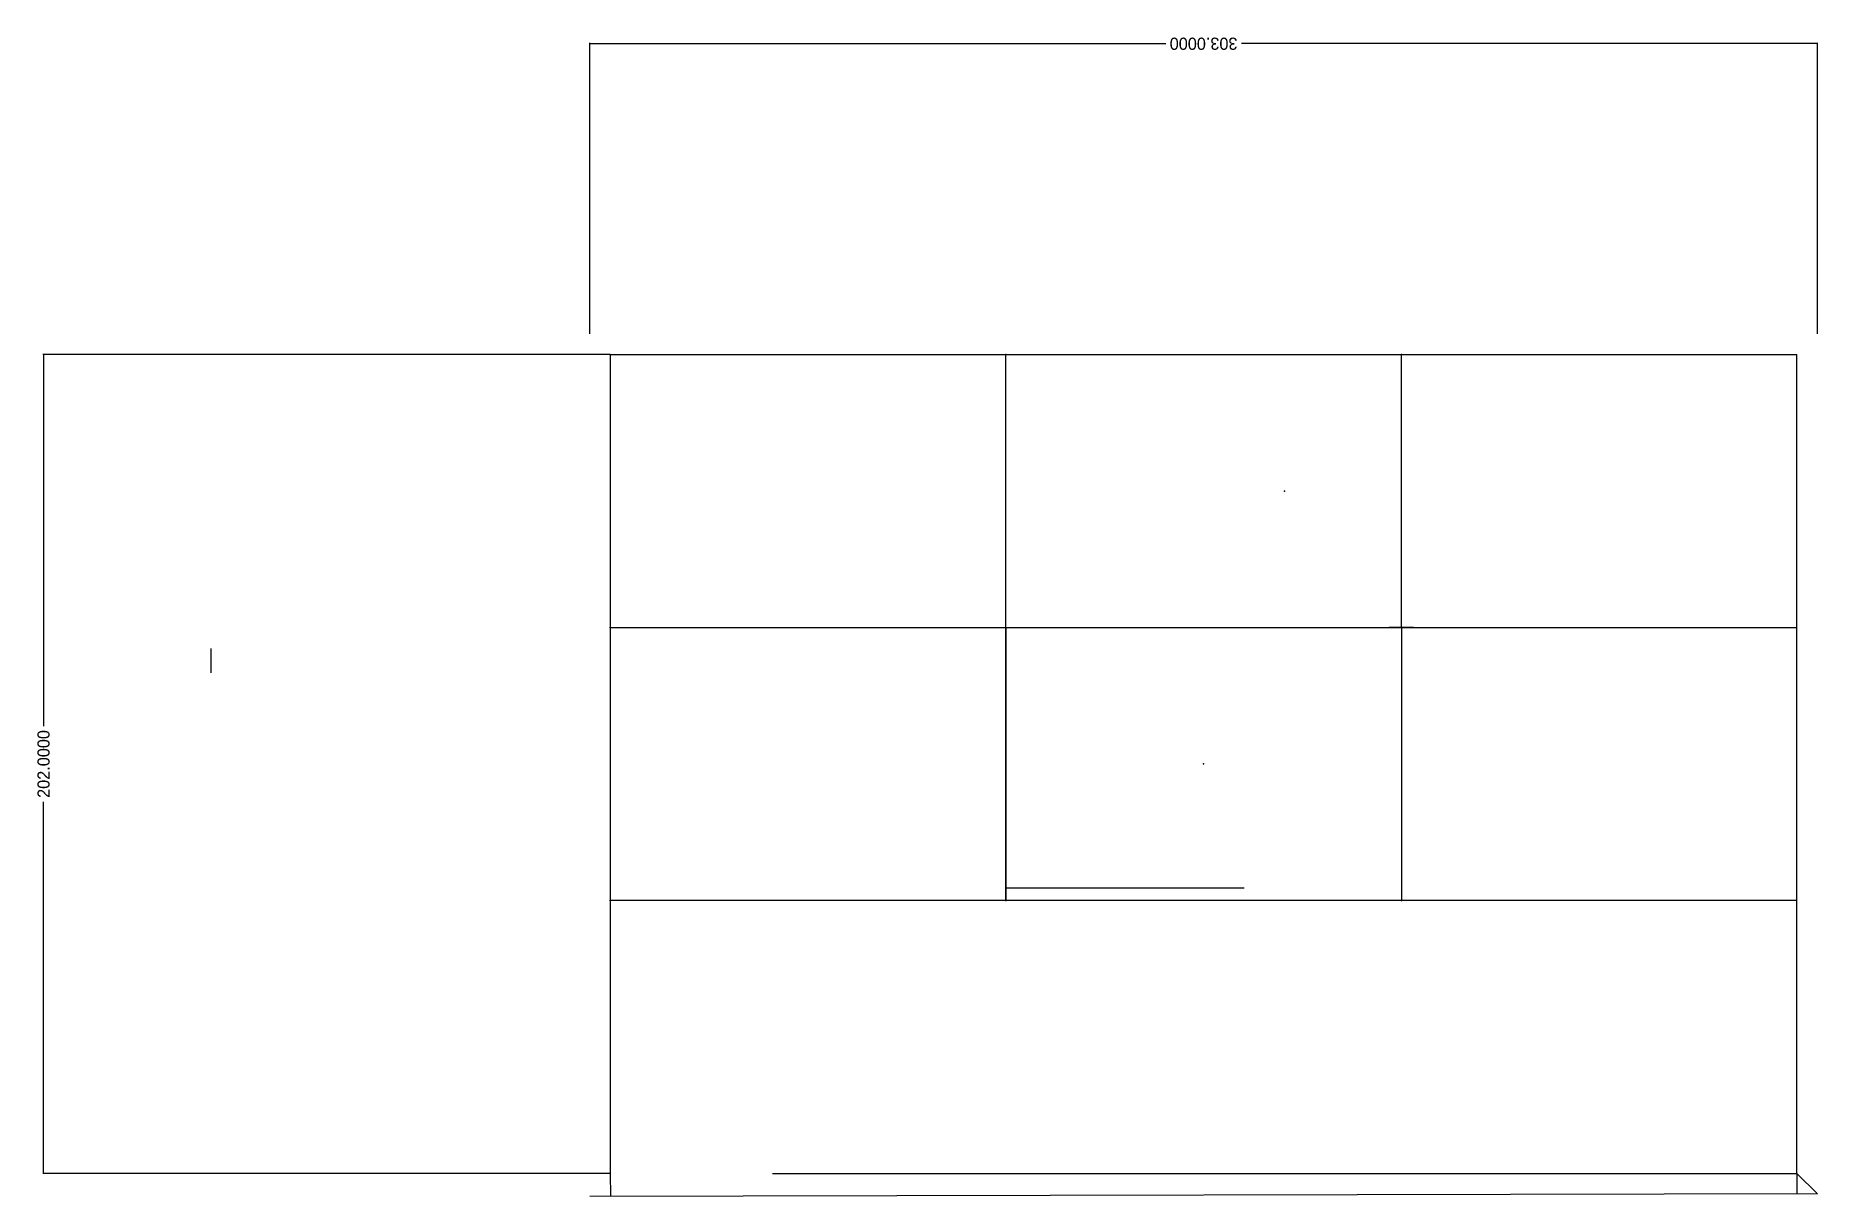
# Model space of a CAD drawing. Header units: inches. Extents: x -1757 to -303, y -94 to 547.
# Drawn here: x -742.6 to -302.8, y 261.1 to 547.5 of the extents above; entities that cross this region are included whole.
import ezdxf

# ---------------------------------------------------------------- set-up
doc = ezdxf.new("R2010")
doc.units = ezdxf.units.IN
doc.header["$MEASUREMENT"] = 0
doc.dimstyles.get("Standard").update_dxf_attribs({"dimtxt": 3, "dimasz": 0.18, "dimexe": 0.18, "dimexo": 0.0625, "dimgap": 0.09, "dimtad": 0, "dimtih": 1, "dimtoh": 1, "dimdec": 4, "dimzin": 0, "dimdsep": 46, "dimtxsty": 'Standard', "dimcen": 0.09, "dimadec": 0, "dimazin": 0, "dimtfac": 1, "dimtdec": 4, "dimtofl": 0, "dimtmove": 0, "dimatfit": 3, "dimfxl": 1, "dimtolj": 1, "dimtzin": 0, "dimarcsym": 0})

msp = doc.modelspace()

# ---------------------------------------------------------------- blocks, each defined once
blk = doc.blocks.new('*D1')
at = {"color": 0, "lineweight": -2, "transparency": 16777216}
for p, q in [((-605.8, 473.92), (-605.8, 545.71)), ((-605.62, 545.53), (-463.64, 545.53)), ((-302.98, 545.53), (-444.96, 545.53)), ((-302.8, 473.92), (-302.8, 545.71))]:
    blk.add_line(p, q, dxfattribs=at)
at = {"color": 0, "transparency": 16777216}
for points in [[(-605.62, 545.56), (-605.62, 545.5), (-605.8, 545.53)], [(-302.98, 545.56), (-302.98, 545.5), (-302.8, 545.53)]]:
    blk.add_solid(points, dxfattribs=at)
at = {"layer": 'Defpoints', "color": 0, "transparency": 16777216}
for p in [(-302.8, 545.53), (-605.8, 473.86, -0.75), (-302.8, 473.86, -0.75)]:
    blk.add_point(p, dxfattribs=at)
at = {"color": 0, "transparency": 16777216, "insert": (-454.3, 545.53), "char_height": 3, "attachment_point": 5, "rotation": 180}
blk.add_mtext('\\A1;303.0000', dxfattribs=at)
blk = doc.blocks.new('*D22')
at = {"color": 0, "lineweight": -2, "transparency": 16777216}
for p, q in [((-600.81, 468.81), (-740.81, 468.81)), ((-740.63, 468.63), (-740.63, 377.15)), ((-740.63, 266.99), (-740.63, 358.47)), ((-600.81, 266.81), (-740.81, 266.81))]:
    blk.add_line(p, q, dxfattribs=at)
at = {"color": 0, "transparency": 16777216}
for points in [[(-740.66, 468.63), (-740.6, 468.63), (-740.63, 468.81)], [(-740.66, 266.99), (-740.6, 266.99), (-740.63, 266.81)]]:
    blk.add_solid(points, dxfattribs=at)
at = {"layer": 'Defpoints', "color": 0, "transparency": 16777216}
for p in [(-600.75, 468.81, -40), (-740.63, 266.81), (-600.75, 266.81, -40)]:
    blk.add_point(p, dxfattribs=at)
at = {"color": 0, "transparency": 16777216, "insert": (-740.63, 367.81), "char_height": 3, "attachment_point": 5, "rotation": 90}
blk.add_mtext('\\A1;202.0000', dxfattribs=at)

# ---------------------------------------------------------------- dimensions: what is measured, and where the dimension line sits
dim = msp.add_linear_dim(base=(-302.79973, 545.53061), p1=(-605.79973, 473.85727, -0.75), p2=(-302.79973, 473.85727, -0.75), dimstyle='Standard')
dim.commit()
dim.dimension.update_dxf_attribs({"geometry": '*D1', "text_midpoint": (-454.29973, 545.53061), "text_rotation": 180})
dim = msp.add_linear_dim(base=(-740.63484, 266.80727, 44.3), p1=(-600.74973, 468.80727, 4.3), p2=(-600.74973, 266.80727, 4.3), angle=90, dimstyle='Standard')
dim.commit()
dim.dimension.update_dxf_attribs({"geometry": '*D22', "text_midpoint": (-740.63484, 367.80727, 44.3)})

# ---------------------------------------------------------------- linework, layer by layer
for p, q in [((-600.74973, 468.80727, 4.3), (-600.74973, 266.80727, 4.3)), ((-503.1164, 334.14061, 4.3), (-503.1164, 468.80727, 4.3)), ((-405.48307, 401.47394, 4.3), (-405.48307, 468.80727, 4.3)), ((-307.84973, 266.80727, 44.3), (-307.84973, 468.80727, 44.3)), ((-600.74973, 401.47394, 4.3), (-307.84973, 401.47394, 4.3)), ((-503.1164, 401.47394, 4.3), (-503.1164, 334.14061, 4.3)), ((-405.48307, 401.47394, 4.3), (-405.48307, 334.14061, 4.3)), ((-307.84973, 334.14061, 4.3), (-600.74973, 334.14061, 4.3)), ((-307.84973, 334.14061, 4.3), (-327.84973, 334.14061, 4.3)), ((-560.74973, 266.80727, 44.3), (-307.84973, 266.80727, 44.3)), ((-307.84973, 266.80727, 44.3), (-302.79973, 261.75727, 44.3)), ((-307.84973, 266.80727, 44.3), (-307.83942, 261.747, 44.3)), ((-302.79973, 261.75727, 44.3), (-605.79847, 261.1395, 44.3))]:
    msp.add_line(p, q)
at = {"extrusion": (-2.08374e-07, 4.73897e-06, 1)}
msp.add_line((-600.74973, 468.80727, 4.3), (-307.84973, 468.80727, 4.3), dxfattribs=at)
at = {"extrusion": (-0.002475, 0, 0.999997)}
for p, q in [((-600.74973, 401.47394, 4.3), (-580.7498, 401.47394, 4.3495)), ((-699.36569, 396.32875, 3.38041), (-699.3542, 390.32876, 3.38043))]:
    msp.add_line(p, q, dxfattribs=at)
at = {"extrusion": (-8.75049e-06, 1.01312e-05, 1)}
msp.add_line((-402.48307, 401.47394, 4.3), (-408.48307, 401.47394, 4.3), dxfattribs=at)
at = {"extrusion": (5.79465e-16, 1, -4.73897e-06)}
msp.add_line((-444.29973, 337.1406, 4.29996), (-503.1164, 337.1406, 4.3), dxfattribs=at)
at = {"extrusion": (-1, 0, 0)}
msp.add_line((-600.74973, 266.80727, 44.3), (-600.7382, 261.14982, 44.3), dxfattribs=at)
at = {"extrusion": (-2.08374e-07, 4.73897e-06, 1)}
for p in [(-503.1164, 468.80727, 4.3), (-405.48307, 468.80727, 4.3)]:
    msp.add_point(p, dxfattribs=at)
at = {"extrusion": (-1, 0, 0)}
for p in [(-434.2998, 435.14061, 100.0495), (-454.29973, 367.80727, 100), (-454.29973, 367.80727, 50)]:
    msp.add_point(p, dxfattribs=at)
for p in [(-600.74973, 401.47394, 4.3), (-503.1164, 401.47394, 4.3), (-405.48307, 401.47394, 4.3), (-600.74973, 334.14061, 4.3), (-503.1164, 334.14061, 4.3), (-405.48307, 334.14061, 4.3)]:
    msp.add_point(p)

msp.set_redraw_order([(e.dxf.handle, doc.entitydb.next_handle()) for e in msp.query("TEXT MTEXT ATTDEF DIMENSION ARC_DIMENSION")])  # texts and dimensions are drawn at this point

doc.saveas('drawing.dxf')
